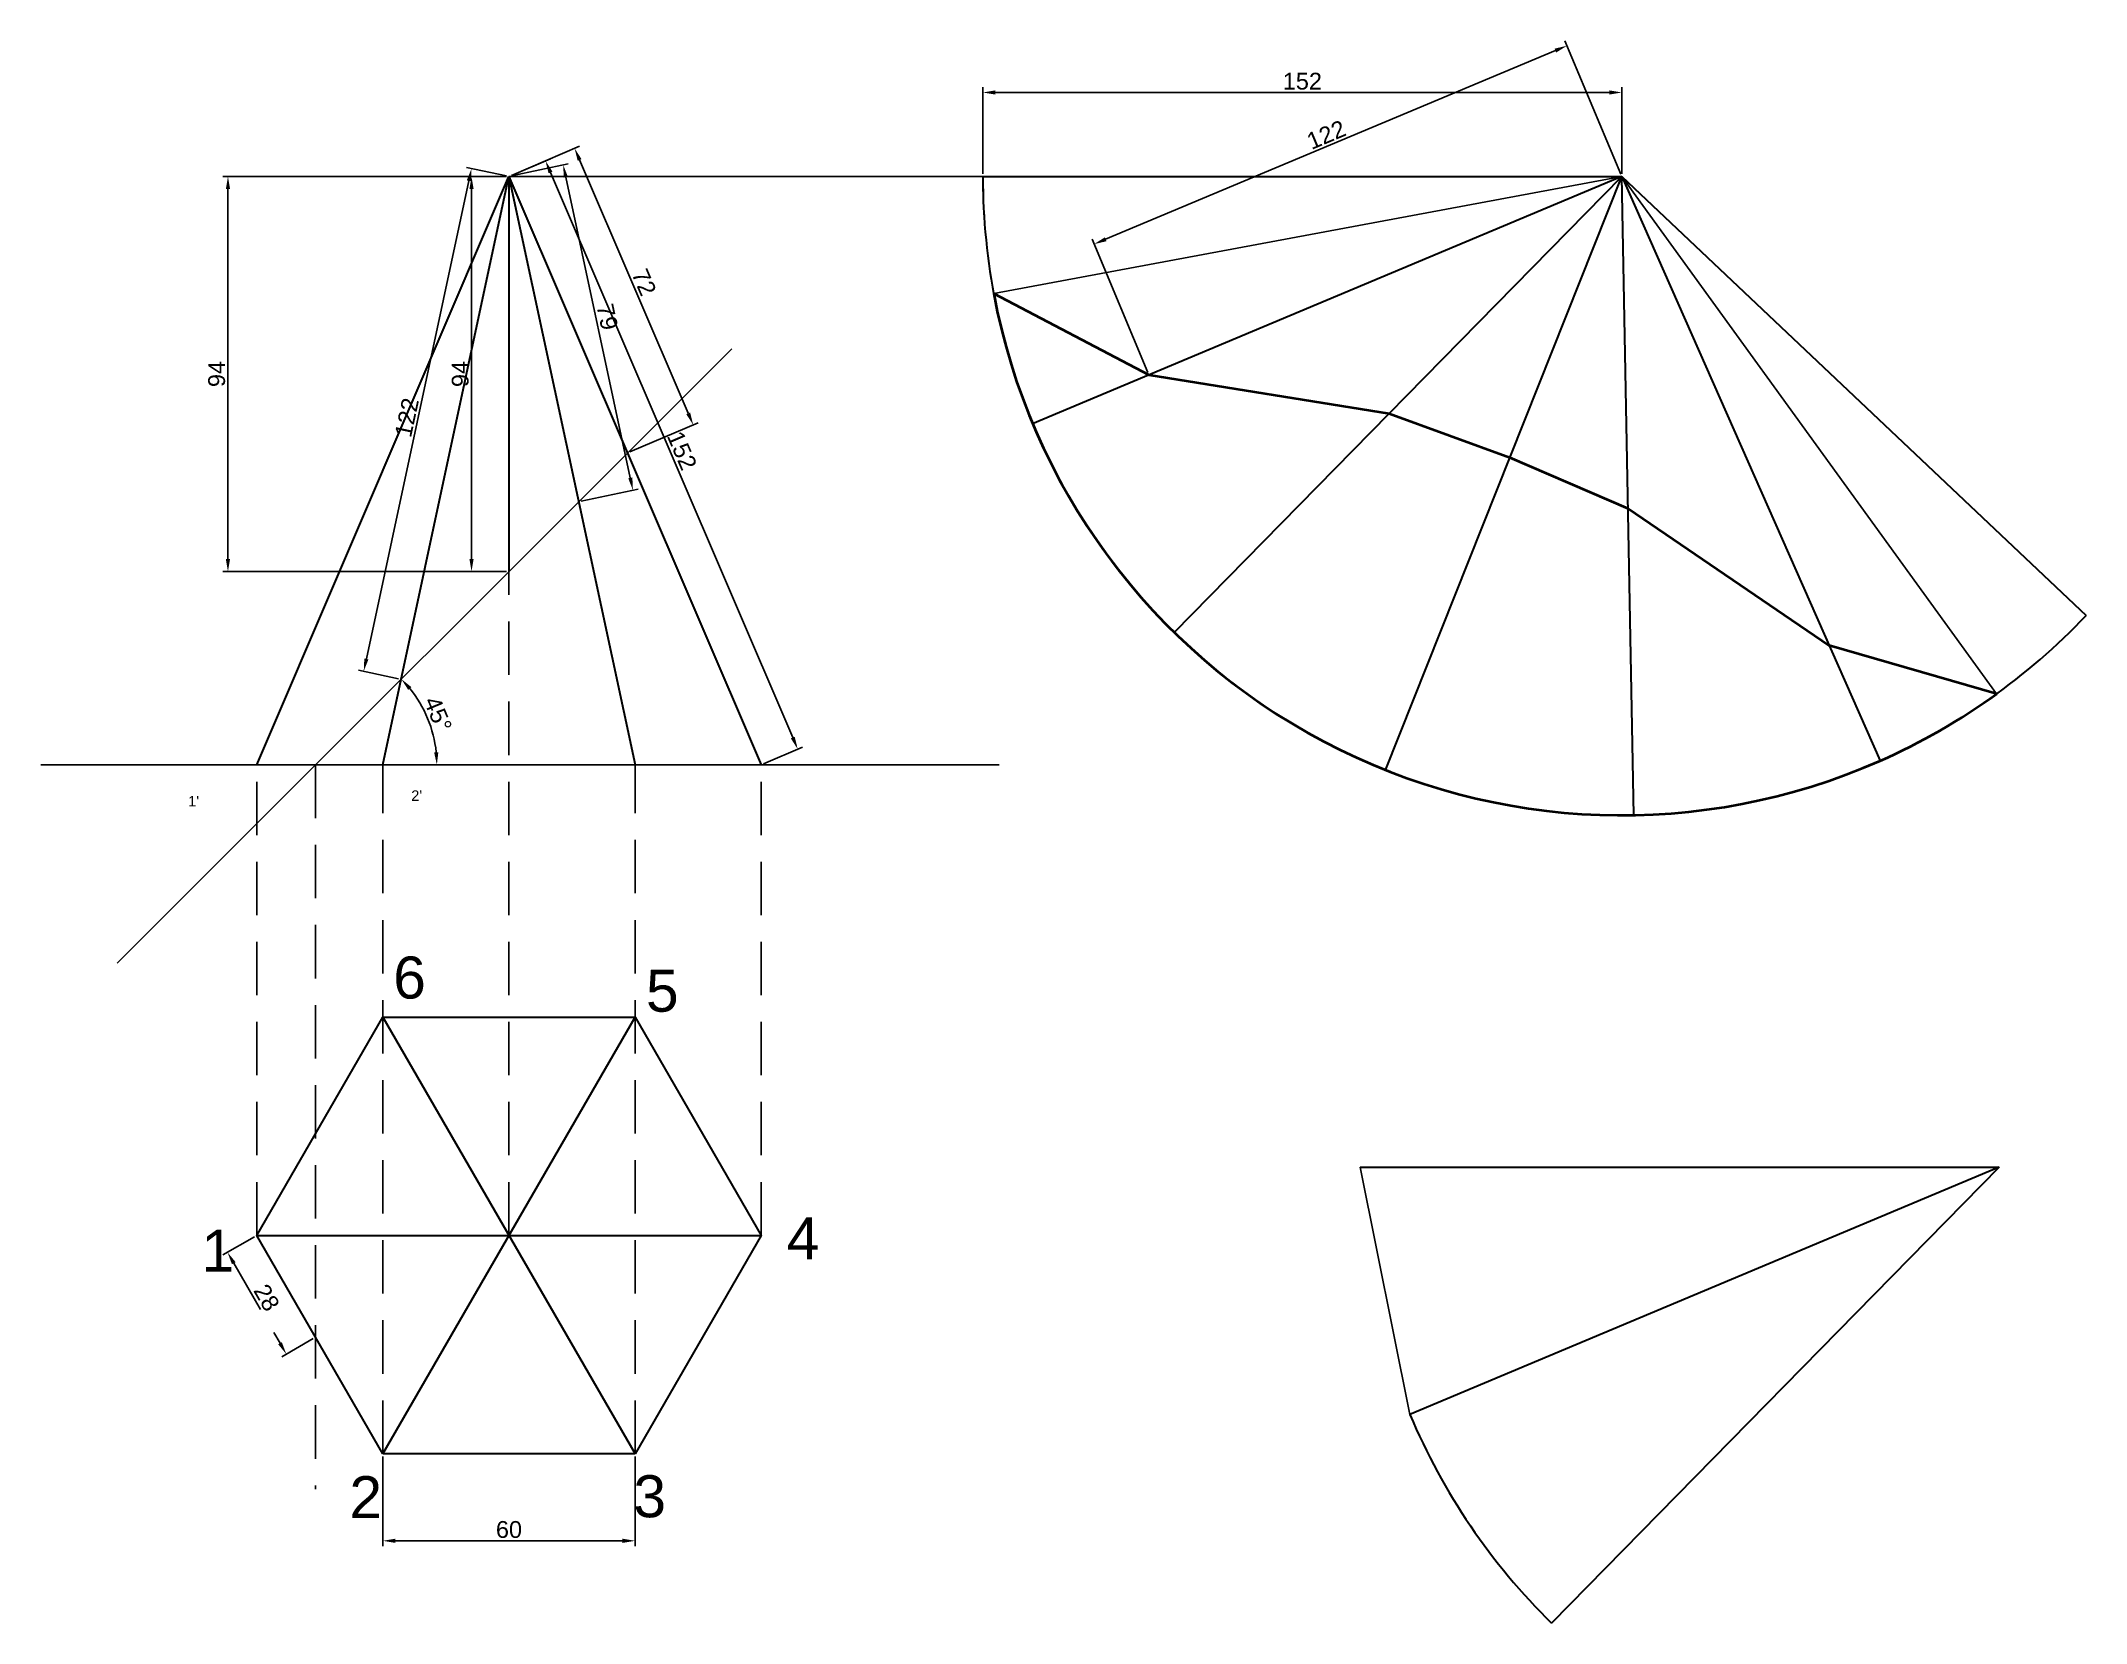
# Model space of a CAD drawing. Header units: millimetres. Extents: x -71 to 2203, y -204 to 553.
# Drawn here: x -71.3 to 415.2, y -204.2 to 172.3 of the extents above; entities that cross this region are included whole.
import ezdxf

# ---------------------------------------------------------------- set-up
doc = ezdxf.new("R2010")
doc.units = ezdxf.units.MM
doc.linetypes.add('HIDDENX2', pattern=[19.05, 12.7, -6.35])
for name, color, linetype in [('construction 2', 253, 'HIDDENX2'), ('construction line', 254, 'Continuous'), ('dimension line', 130, 'Continuous'), ('reference line', 7, 'Continuous')]:
    doc.layers.add(name, color=color, linetype=linetype)
doc.layers.add('object line', color=92, linetype='Continuous', lineweight=30)
doc.layers.add('some layer', color=204, linetype='Continuous', lineweight=40)
doc.styles.get("Standard").update_dxf_attribs({"font": 'arial.ttf'})
doc.dimstyles.new('ISO-25', dxfattribs={"dimtxt": 4, "dimasz": 3, "dimexe": 1.25, "dimexo": 0.625, "dimtad": 1, "dimdec": 0, "dimtxsty": 'Standard', "dimcen": 2.5, "dimadec": 0, "dimazin": 0, "dimtfac": 1, "dimtdec": 0, "dimtmove": 0, "dimatfit": 3, "dimfxl": 1, "dimarcsym": 0})

msp = doc.modelspace()

# ---------------------------------------------------------------- texts
at = {"layer": 'dimension line', "char_height": 10, "attachment_point": 1}
for s, insert in [('6', (12.47, -45.61)), ('5', (72.59, -48.74)), ('1', (-33.14, -110.61)), ('4', (106.05, -107.63)), ('2', (2.05, -169.25)), ('3', (69.6, -169.04))]:
    msp.add_mtext_dynamic_manual_height_columns(s, width=13.1443, gutter_width=12.5, heights=[16.88], dxfattribs=dict(at, insert=insert))
at = {"layer": 'object line', "color": 9, "true_color": 0xd19cc7, "char_height": 2.5, "attachment_point": 1}
for s, width, insert in [("1'", 11.467, (-36.32, -7.39)), ("2'", 8.8425, (16.74, -6.07))]:
    msp.add_mtext_dynamic_manual_height_columns(s, width=width, gutter_width=12.5, heights=[0], dxfattribs=dict(at, insert=insert))

# ---------------------------------------------------------------- blocks, each defined once
blk = doc.blocks.new('*D1')
at = {"layer": 'Defpoints', "color": 0, "transparency": 16777216}
for p in [(40, 140), (100, 0), (108.69, 3.73)]:
    blk.add_point(p, dxfattribs=at)
at = {"layer": 'dimension line', "color": 0, "lineweight": -2, "transparency": 16777216}
for p, q in [((40.57, 140.25), (49.84, 144.22)), ((49.88, 140.97), (107.51, 6.48)), ((100.57, 0.25), (109.84, 4.22))]:
    blk.add_line(p, q, dxfattribs=at)
at = {"layer": 'dimension line', "color": 0, "transparency": 16777216}
for points in [[(50.34, 141.17), (49.42, 140.77), (48.69, 143.73)], [(107.97, 6.68), (107.05, 6.29), (108.69, 3.73)]]:
    blk.add_solid(points, dxfattribs=at)
at = {"layer": 'dimension line', "color": 0, "transparency": 16777216, "insert": (81.15, 74.78), "char_height": 4, "attachment_point": 5, "rotation": 293.1986}
blk.add_mtext('152', dxfattribs=at)
blk = doc.blocks.new('*D2')
at = {"layer": 'construction 2', "color": 0, "lineweight": -2, "transparency": 16777216}
for p, q in [((-20.54, -112.27), (-28.04, -116.61)), ((-25.46, -118.58), (-14.46, -137.63)), ((-6.54, -136.52), (-14.04, -140.85))]:
    blk.add_line(p, q, dxfattribs=at)
at = {"layer": 'construction 2', "color": 0, "transparency": 16777216}
for points in [[(-25.03, -118.33), (-25.89, -118.83), (-26.96, -115.98)], [(-14.03, -137.38), (-14.89, -137.88), (-12.96, -140.23)]]:
    blk.add_solid(points, dxfattribs=at)
at = {"layer": 'Defpoints', "color": 0, "transparency": 16777216}
for p in [(-20, -111.96), (-6, -136.21), (-12.96, -140.23)]:
    blk.add_point(p, dxfattribs=at)
at = {"layer": 'construction 2', "color": 0, "transparency": 16777216, "insert": (-17.65, -126.77), "char_height": 4, "attachment_point": 5, "rotation": 300}
blk.add_mtext('28', dxfattribs=at)
blk = doc.blocks.new('*D3')
at = {"layer": 'Defpoints', "color": 0, "transparency": 16777216}
for p in [(40, 140), (69.49, 65.35), (56.59, 62.59)]:
    blk.add_point(p, dxfattribs=at)
at = {"layer": 'dimension line', "color": 0, "lineweight": -2, "transparency": 16777216}
for p, q in [((40.61, 140.13), (54.12, 143.03)), ((53.53, 139.83), (68.86, 68.29)), ((57.2, 62.72), (70.71, 65.61))]:
    blk.add_line(p, q, dxfattribs=at)
at = {"layer": 'dimension line', "color": 0, "transparency": 16777216}
for points in [[(54.02, 139.94), (53.04, 139.73), (52.9, 142.76)], [(69.35, 68.39), (68.37, 68.18), (69.49, 65.35)]]:
    blk.add_solid(points, dxfattribs=at)
at = {"layer": 'dimension line', "color": 0, "transparency": 16777216, "insert": (63.38, 106.6), "char_height": 4, "attachment_point": 5, "rotation": 282.0948}
blk.add_mtext('79', dxfattribs=at)
blk = doc.blocks.new('*D4')
at = {"layer": 'Defpoints', "color": 0, "transparency": 16777216}
for p in [(31.09, 141.91), (40, 140), (14.36, 20.36)]:
    blk.add_point(p, dxfattribs=at)
at = {"layer": 'dimension line', "color": 0, "lineweight": -2, "transparency": 16777216}
for p, q in [((39.39, 140.13), (29.86, 142.17)), ((6.08, 25.21), (30.46, 138.98)), ((13.75, 20.49), (4.23, 22.54))]:
    blk.add_line(p, q, dxfattribs=at)
at = {"layer": 'dimension line', "color": 0, "transparency": 16777216}
for points in [[(29.97, 139.08), (30.95, 138.87), (31.09, 141.91)], [(5.59, 25.31), (6.57, 25.1), (5.45, 22.27)]]:
    blk.add_solid(points, dxfattribs=at)
at = {"layer": 'dimension line', "color": 0, "transparency": 16777216, "insert": (15.69, 82.64), "char_height": 4, "attachment_point": 5, "rotation": 77.9052}
blk.add_mtext('122', dxfattribs=at)
blk = doc.blocks.new('*D5')
at = {"layer": 'Defpoints', "color": 0, "transparency": 16777216}
for p in [(40, 140), (83.82, 80.89), (68.2, 74.2)]:
    blk.add_point(p, dxfattribs=at)
at = {"layer": 'dimension line', "color": 0, "lineweight": -2, "transparency": 16777216}
for p, q in [((40.57, 140.25), (56.77, 147.19)), ((56.8, 143.94), (82.64, 83.65)), ((68.77, 74.45), (84.97, 81.39))]:
    blk.add_line(p, q, dxfattribs=at)
at = {"layer": 'dimension line', "color": 0, "transparency": 16777216}
for points in [[(57.26, 144.13), (56.34, 143.74), (55.62, 146.69)], [(83.09, 83.85), (82.18, 83.45), (83.82, 80.89)]]:
    blk.add_solid(points, dxfattribs=at)
at = {"layer": 'dimension line', "color": 0, "transparency": 16777216, "insert": (72.14, 114.83), "char_height": 4, "attachment_point": 5, "rotation": 293.1986}
blk.add_mtext('72', dxfattribs=at)
blk = doc.blocks.new('*D39')
at = {"layer": 'Defpoints', "color": 0, "transparency": 16777216}
for p in [(31.09, 140), (40, 140), (40, 46)]:
    blk.add_point(p, dxfattribs=at)
at = {"layer": 'dimension line', "color": 0, "lineweight": -2, "transparency": 16777216}
for p, q in [((39.38, 140), (29.84, 140)), ((31.09, 49), (31.09, 137)), ((39.38, 46), (29.84, 46))]:
    blk.add_line(p, q, dxfattribs=at)
at = {"layer": 'dimension line', "color": 0, "transparency": 16777216}
for points in [[(30.59, 137), (31.59, 137), (31.09, 140)], [(30.59, 49), (31.59, 49), (31.09, 46)]]:
    blk.add_solid(points, dxfattribs=at)
at = {"layer": 'dimension line', "color": 0, "transparency": 16777216, "insert": (28.42, 93), "char_height": 4, "attachment_point": 5, "rotation": 90}
blk.add_mtext('94', dxfattribs=at)
blk = doc.blocks.new('*D40')
at = {"layer": 'Defpoints', "color": 0, "transparency": 16777216}
for p in [(304.73, 159.99), (152.73, 140), (304.73, 140)]:
    blk.add_point(p, dxfattribs=at)
at = {"layer": 'dimension line', "color": 0, "lineweight": -2, "transparency": 16777216}
for p, q in [((152.73, 140.62), (152.73, 161.24)), ((304.73, 140.62), (304.73, 161.24)), ((155.73, 159.99), (301.73, 159.99))]:
    blk.add_line(p, q, dxfattribs=at)
at = {"layer": 'dimension line', "color": 0, "transparency": 16777216}
for points in [[(155.73, 160.49), (155.73, 159.49), (152.73, 159.99)], [(301.73, 160.49), (301.73, 159.49), (304.73, 159.99)]]:
    blk.add_solid(points, dxfattribs=at)
at = {"layer": 'dimension line', "color": 0, "transparency": 16777216, "insert": (228.73, 162.66), "char_height": 4, "attachment_point": 5}
blk.add_mtext('152', dxfattribs=at)
blk = doc.blocks.new('*D42')
at = {"layer": 'Defpoints', "color": 0, "transparency": 16777216}
for p in [(10, -163.92), (70, -163.92), (70, -184.64)]:
    blk.add_point(p, dxfattribs=at)
at = {"layer": 'dimension line', "color": 0, "lineweight": -2, "transparency": 16777216}
for p, q in [((10, -164.55), (10, -185.89)), ((70, -164.55), (70, -185.89)), ((13, -184.64), (67, -184.64))]:
    blk.add_line(p, q, dxfattribs=at)
at = {"layer": 'dimension line', "color": 0, "transparency": 16777216}
for points in [[(13, -184.14), (13, -185.14), (10, -184.64)], [(67, -184.14), (67, -185.14), (70, -184.64)]]:
    blk.add_solid(points, dxfattribs=at)
at = {"layer": 'dimension line', "color": 0, "transparency": 16777216, "insert": (40, -181.97), "char_height": 4, "attachment_point": 5}
blk.add_mtext('60', dxfattribs=at)
blk = doc.blocks.new('*D46')
at = {"layer": 'Defpoints', "color": 0, "transparency": 16777216}
for p in [(93.03, 99.03), (21.87, 7.47), (-71.34, 0), (156.6, 0), (-53.21, -47.21)]:
    blk.add_point(p, dxfattribs=at)
at = {"layer": 'object line', "color": 0, "lineweight": -2, "transparency": 16777216}
blk.add_arc((-6, 0), 28.85, 5.9599, 39.0401, dxfattribs=at)
at = {"layer": 'object line', "color": 0, "transparency": 16777216}
for points in [[(16.04, 17.84), (16.78, 18.51), (14.4, 20.4)], [(23.2, 3.02), (22.2, 2.97), (22.85, 0)]]:
    blk.add_solid(points, dxfattribs=at)
at = {"layer": 'object line', "color": 0, "transparency": 16777216, "insert": (23.11, 12.06), "char_height": 4, "attachment_point": 5, "rotation": 292.5}
blk.add_mtext('45°', dxfattribs=at)
blk = doc.blocks.new('*D47')
at = {"layer": 'Defpoints', "color": 0, "transparency": 16777216}
for p in [(40, 140), (-26.85, 46), (40, 46)]:
    blk.add_point(p, dxfattribs=at)
at = {"layer": 'object line', "color": 0, "lineweight": -2, "transparency": 16777216}
for p, q in [((39.38, 140), (-28.1, 140)), ((-26.85, 137), (-26.85, 49)), ((39.38, 46), (-28.1, 46))]:
    blk.add_line(p, q, dxfattribs=at)
at = {"layer": 'object line', "color": 0, "transparency": 16777216}
for points in [[(-27.35, 137), (-26.35, 137), (-26.85, 140)], [(-27.35, 49), (-26.35, 49), (-26.85, 46)]]:
    blk.add_solid(points, dxfattribs=at)
at = {"layer": 'object line', "color": 0, "transparency": 16777216, "insert": (-29.52, 93), "char_height": 4, "attachment_point": 5, "rotation": 90}
blk.add_mtext('94', dxfattribs=at)
blk = doc.blocks.new('*D49')
at = {"layer": 'Defpoints', "color": 0, "transparency": 16777216}
for p in [(304.73, 140), (179.18, 123.9), (192.23, 92.79)]:
    blk.add_point(p, dxfattribs=at)
at = {"layer": 'object line', "color": 0, "lineweight": -2, "transparency": 16777216}
for p, q in [((304.49, 140.58), (291.19, 172.27)), ((288.91, 169.95), (181.94, 125.06)), ((191.99, 93.37), (178.69, 125.06))]:
    blk.add_line(p, q, dxfattribs=at)
at = {"layer": 'object line', "color": 0, "transparency": 16777216}
for points in [[(288.71, 170.41), (289.1, 169.49), (291.67, 171.11)], [(181.75, 125.53), (182.14, 124.6), (179.18, 123.9)]]:
    blk.add_solid(points, dxfattribs=at)
at = {"layer": 'object line', "color": 0, "transparency": 16777216, "insert": (234.41, 149.94), "char_height": 4, "attachment_point": 5, "rotation": 22.7662}
blk.add_mtext('122', dxfattribs=at)

# ---------------------------------------------------------------- dimensions: what is measured, and where the dimension line sits
at = {"layer": 'construction 2'}
dim = msp.add_aligned_dim(p1=(-20, -111.96), p2=(-6, -136.21), distance=-8.04, dimstyle='ISO-25', dxfattribs=at)
dim.commit()
dim.dimension.update_dxf_attribs({"geometry": '*D2', "text_midpoint": (-17.65, -126.77)})
at = {"layer": 'dimension line'}
for p1, p2, distance, picture, middle in [((152.73, 140), (304.73, 140), 19.99, '*D40', (228.73, 162.66)), ((14.36, 20.36), (40, 140), 9.12, '*D4', (15.69, 82.64)), ((40, 140), (100, 0), 9.46, '*D1', (81.15, 74.78)), ((40, 46), (40, 140), 8.91, '*D39', (28.42, 93))]:
    dim = msp.add_aligned_dim(p1=p1, p2=p2, distance=distance, dimstyle='ISO-25', dxfattribs=at)
    dim.commit()
    dim.dimension.update_dxf_attribs({"geometry": picture, "text_midpoint": middle})
for base, p2, angle, picture, middle in [((83.82, 80.89), (68.2, 74.2), 293.1986, '*D5', (69.72, 113.79)), ((69.49, 65.35), (56.59, 62.59), 282.0948, '*D3', (60.77, 106.04))]:
    dim = msp.add_linear_dim(base=base, p1=(40, 140), p2=p2, angle=angle, dimstyle='ISO-25', dxfattribs=at)
    dim.commit()
    dim.dimension.update_dxf_attribs({"geometry": picture, "text_midpoint": middle, "dimtype": 161})
dim = msp.add_linear_dim(base=(70, -184.64), p1=(10, -163.92), p2=(70, -163.92), dimstyle='ISO-25', dxfattribs=at)
dim.commit()
dim.dimension.update_dxf_attribs({"geometry": '*D42', "text_midpoint": (40, -181.97)})
at = {"layer": 'object line', "color": 9, "true_color": 0xd19cc7}
dim = msp.add_aligned_dim(p1=(304.73, 140), p2=(192.23, 92.79), distance=-33.74, dimstyle='ISO-25', dxfattribs=at)
dim.commit()
dim.dimension.update_dxf_attribs({"geometry": '*D49', "text_midpoint": (234.41, 149.94)})
dim = msp.add_linear_dim(base=(-26.85, 46), p1=(40, 140), p2=(40, 46), angle=90, dimstyle='ISO-25', dxfattribs=at)
dim.commit()
dim.dimension.update_dxf_attribs({"geometry": '*D47', "text_midpoint": (-29.52, 93)})
dim = msp.add_angular_dim_2l(base=(21.87, 7.47), line1=((-71.34, 0), (156.6, 0)), line2=((-53.21, -47.21), (93.03, 99.03)), dimstyle='ISO-25', dxfattribs=at)
dim.commit()
dim.dimension.update_dxf_attribs({"geometry": '*D46', "text_midpoint": (23.11, 12.06)})

# ---------------------------------------------------------------- linework, layer by layer
at = {"layer": 'construction 2'}
for p, q in [((40, -111.96), (40, 140)), ((-20, -111.96), (-20, 0)), ((-6, 0), (-6, -172.35)), ((10, -163.92), (10, 0)), ((70, -163.92), (70, 0)), ((100, -111.96), (100, 0))]:
    msp.add_line(p, q, dxfattribs=at)
at = {"layer": 'construction line'}
for p, q in [((40, 140), (304.73, 140)), ((304.73, 140), (152.73, 140)), ((155.31, 112.12), (304.73, 140)), ((393.89, 16.9), (304.73, 140)), ((-53.21, -47.21), (93.03, 99.03))]:
    msp.add_line(p, q, dxfattribs=at)
msp.add_arc((304.73, 140), 152, 180, 248.2987, dxfattribs=at)
at = {"layer": 'object line'}
for p, q in [((-20, 0), (40, 140)), ((10, 0), (40, 140)), ((40, 140), (100, 0)), ((40, 140), (70, 0)), ((40, 140), (40, 46)), ((152.73, 140), (304.73, 140)), ((304.73, 140), (164.57, 81.18)), ((198.25, 31.53), (304.73, 140)), ((248.52, -1.23), (304.73, 140)), ((307.55, -11.97), (304.73, 140)), ((304.73, 140), (366.14, 0.96)), ((304.73, 140), (415.16, 35.56)), ((-20, -111.96), (10, -60)), ((10, -60), (70, -60)), ((10, -60), (70, -163.92)), ((10, -163.92), (70, -60)), ((70, -60), (100, -111.96)), ((10, -163.92), (-20, -111.96)), ((-20, -111.96), (100, -111.96)), ((100, -111.96), (70, -163.92)), ((70, -163.92), (10, -163.92))]:
    msp.add_line(p, q, dxfattribs=at)
at = {"layer": 'object line', "color": 9, "true_color": 0xd19cc7}
for p, q in [((242.49, -95.75), (394.49, -95.75)), ((394.49, -95.75), (254.33, -154.57)), ((394.49, -95.75), (288.01, -204.22))]:
    msp.add_line(p, q, dxfattribs=at)
at = {"layer": 'object line'}
for start, end in [(180, 202.7662), (202.7662, 225.5325), (293.8311, 316.5974), (225.5325, 248.2987), (271.0649, 293.8311), (248.2987, 271.0649)]:
    msp.add_arc((304.73, 140), 152, start, end, dxfattribs=at)
at = {"layer": 'object line', "color": 9, "true_color": 0xd19cc7}
msp.add_arc((394.49, -95.75), 152, 202.7662, 225.5325, dxfattribs=at)
at = {"layer": 'reference line'}
msp.add_line((-71.34, 0), (156.6, 0), dxfattribs=at)
at = {"layer": 'reference line', "color": 9, "true_color": 0xd19cc7}
msp.add_line((242.49, -95.75), (254.33, -154.57), dxfattribs=at)
at = {"layer": 'some layer'}
for p, q in [((155.31, 112.12), (192.23, 92.79)), ((192.23, 92.79), (249.39, 83.62)), ((249.39, 83.62), (278.11, 73.1)), ((278.11, 73.1), (306.2, 61.01)), ((306.2, 61.01), (354.02, 28.4)), ((393.89, 16.9), (354.02, 28.4))]:
    msp.add_line(p, q, dxfattribs=at)
for start, end in [(190.5695, 293.8311), (293.8311, 305.9158)]:
    msp.add_arc((304.73, 140), 152, start, end, dxfattribs=at)

msp.set_redraw_order([(e.dxf.handle, doc.entitydb.next_handle()) for e in msp.query("TEXT MTEXT ATTDEF DIMENSION ARC_DIMENSION")])  # texts and dimensions are drawn at this point

doc.saveas('drawing.dxf')
